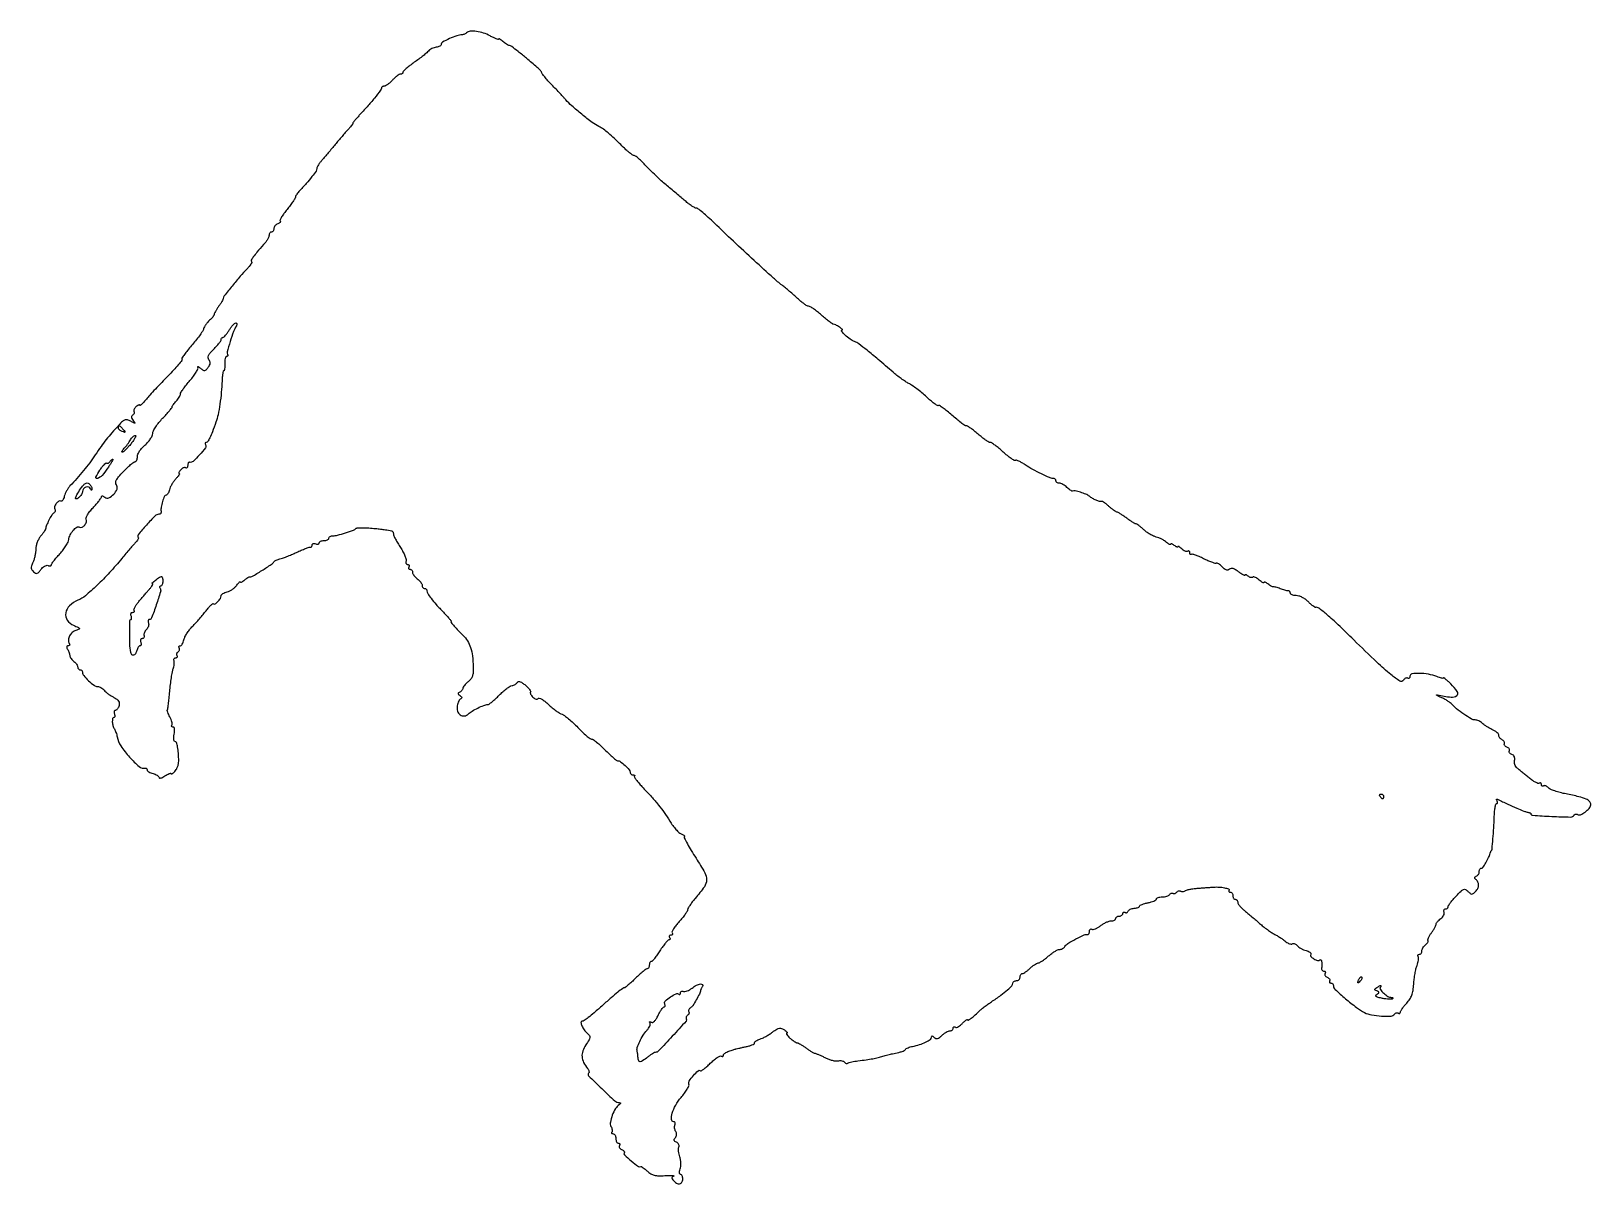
# Model space of a CAD drawing. Extents: x 1 to 653, y 0 to 482.
import ezdxf

# ---------------------------------------------------------------- set-up
doc = ezdxf.new("R2010")
doc.units = 0

msp = doc.modelspace()

# ---------------------------------------------------------------- linework, layer by layer
for points in [[(182.596087, 481.262754, -0.06372), (182.22804, 480.978211, -0.037741), (181.728953, 480.733781, -0.037181), (181.185035, 480.562157, -0.051893), (180.679421, 480.497276, 0.077206), (178.502371, 480.105529, 0.024583), (175.436164, 478.876223, 0.017355), (172.540461, 477.422885, 0.274318), (172, 476.511916, -0.178489), (171.842542, 476.084883, -0.082505), (171.383181, 475.698248, -0.065907), (170.703637, 475.408227, -0.049183), (169.900189, 475.267435, 0.053569), (169.011862, 475.103747, 0.039648), (168.07933, 474.743647, 0.040434), (167.243352, 474.255413, 0.068761), (166.650189, 473.706444, -0.044246), (165.925819, 472.967146, -0.008002), (164.442556, 471.740063, -0.008569), (162.65287, 470.356758, -0.007668), (160.75, 468.982294, 0.010953), (158.930029, 467.649428, 0.016072), (157.395312, 466.392649, 0.011401), (156.199853, 465.298671, 0.204505), (156, 464.83048, -0.125351), (155.919329, 464.513756, -0.10078), (155.692224, 464.243954, -0.090206), (155.35251, 464.06262, -0.077752), (154.952251, 464, 0.1354), (154.405915, 463.84929, 0.025178), (153.531683, 463.265625, 0.025344), (152.551461, 462.457119, 0.020757), (151.58758, 461.5, -0.022444), (150.61726, 460.54296, -0.026723), (149.617751, 459.734375, -0.027066), (148.71863, 459.154709, -0.130362), (148.135329, 459, 0.066694), (147.701336, 458.941852, 0.083698), (147.333503, 458.771645, 0.099419), (147.087501, 458.519069, 0.1445), (147, 458.22262, -0.166688), (146.673865, 457.27152, -0.005261), (144.090925, 454.019294, -0.010349), (141.051248, 450.428123, -0.009233), (137.75, 446.824123, 0.008156), (136.696357, 445.678817, 0.011848), (135.807813, 444.631856, 0.00752), (135.105133, 443.735746, 0.163935), (135, 443.423708, -0.153789), (134.905495, 443.123719, -0.011213), (134.386995, 442.416748, -0.014828), (133.712557, 441.591003, -0.010655), (132.913173, 440.708187, 0.008336), (131.894595, 439.59373, 0.00317), (130.510169, 438.007175, 0.003138), (129.02713, 436.263686, 0.003837), (127.663173, 434.61411, -0.002704), (126.287442, 432.942597, -0.00208), (124.768245, 431.132348, -0.002102), (123.333663, 429.451677, -0.005008), (122.25, 428.218087, 0.020493), (121.388676, 427.17411, 0.023843), (120.660938, 426.113041, 0.023798), (120.138259, 425.169569, 0.115084), (120, 424.576839, -0.153688), (119.668065, 423.522448, -0.012763), (117.943393, 421.184165, -0.014924), (115.560379, 418.301984, -0.008225), (112.486294, 414.916112, 0.023367), (111.91738, 414.25005, 0.026288), (111.436599, 413.558637, 0.026886), (111.09449, 412.934313, 0.11235), (111, 412.519104, -0.142856), (110.854371, 412.019799, -0.008619), (109.983115, 410.703864, -0.012336), (108.864406, 409.158937, -0.008769), (107.538266, 407.481393, 0.014632), (106.255009, 405.818382, 0.023446), (105.271094, 404.320097, 0.019824), (104.608206, 403.090791, 0.32041), (104.681394, 402.65194, -0.237077), (104.774617, 402.370476, -0.139187), (104.625909, 402.039538, -0.083347), (104.229498, 401.701852, -0.043241), (103.643128, 401.41655, 0.068054), (103.014932, 401.071482, 0.062725), (102.482669, 400.562043, 0.066683), (102.122236, 399.972642, 0.104296), (102, 399.393011, -0.070083), (101.925009, 398.860624, -0.085896), (101.70625, 398.409197, -0.100138), (101.381338, 398.107379, -0.138107), (101, 398, 0.134357), (100.618657, 397.895644, 0.100442), (100.29375, 397.602269, 0.087177), (100.075108, 397.163428, 0.072203), (100, 396.646023, -0.104795), (99.85469, 395.960329, -0.027234), (99.339062, 394.950526, -0.026467), (98.611197, 393.838314, -0.024285), (97.75, 392.775447, 0.005338), (94.961635, 389.588875, 0.022713), (93.404714, 387.594179, 0.034418), (92.592676, 386.265322, 0.327265), (92.688212, 385.645121, -0.308755), (92.753531, 385.29888, -0.035774), (92.36613, 384.561963, -0.033108), (91.7212, 383.661841, -0.020632), (90.856061, 382.693477, 0.015011), (87.941787, 379.504353, 0.008173), (84.548275, 375.426273, 0.00334), (81.277978, 371.306942, 0.141075), (80.860779, 370.274491, -0.092989), (80.728659, 369.8304, -0.011756), (80.248629, 368.947785, -0.013468), (79.619716, 367.918707, -0.010818), (78.890079, 366.84563, 0.011959), (78.166284, 365.775904, 0.015354), (77.555211, 364.757032, 0.013204), (77.098373, 363.886191, 0.114679), (77, 363.462925, -0.143073), (76.889171, 363.083534, -0.025307), (76.45452, 362.473458, -0.025589), (75.854012, 361.789893, -0.020577), (75.143047, 361.117295, 0.036743), (74.384726, 360.351997, 0.025548), (73.641969, 359.387581, 0.025866), (73.021198, 358.382929, 0.047429), (72.64063, 357.5, -0.066416), (72.130172, 356.429133, -0.01225), (70.88918, 354.622757, -0.012957), (69.3205, 352.569357, -0.01148), (67.584644, 350.513641, 0.011082), (65.925439, 348.551869, 0.017362), (64.59679, 346.786409, 0.011733), (63.609079, 345.301505, 0.286762), (63.606726, 344.827313, -0.315307), (63.579164, 344.346873, -0.007239), (62.059888, 342.47832, -0.013506), (60.119571, 340.284482, -0.008406), (57.733406, 337.813673, 0.00424), (55.120135, 335.152439, 0.00392), (52.482686, 332.377416, 0.003913), (50.173043, 329.869769, 0.013058), (48.713741, 328.173275, -0.009675), (47.67168, 326.945132, -0.019645), (46.797161, 326.029156, -0.02437), (46.159124, 325.468952, -0.627855), (46, 325.545719, 0.361759), (45.870145, 325.701708, 0.13283), (45.562609, 325.676506, 0.06039), (45.083116, 325.435039, 0.0264), (44.51101, 325.009138, 0.046747), (43.978576, 324.475902, 0.061191), (43.607844, 323.89622, 0.075207), (43.443917, 323.359893, 0.176827), (43.527322, 322.955791, -0.129354), (43.637986, 322.593295, -0.1007), (43.571386, 322.185041, -0.088871), (43.336577, 321.793062, -0.0752), (42.967754, 321.480071, 0.122522), (42.584011, 321.087001, 0.159801), (42.47858, 320.598682, 0.107723), (42.678609, 319.992845, 0.039037), (43.201442, 319.247253, -0.00789), (43.950951, 318.308573, -0.517483), (43.899131, 318.139281, -0.201133), (43.605637, 318.162305, -0.003594), (42.17847, 318.909745, 0.050054), (40.797332, 319.476837, 0.153541), (39.797726, 319.461723, 0.107904), (38.77731, 318.85725, 0.018536), (37.17847, 317.25379, 0.007169), (34.283781, 314.035753, 0.011804), (31.941159, 311.223845, 0.011964), (29.755904, 308.331739, 0.00763), (27.347909, 304.870861, -0.011897), (25.01779, 301.582132, -0.010429), (22.432026, 298.257753, -0.010255), (19.661184, 294.984303, -0.010451), (16.775436, 291.848183, 0.041495), (16.068747, 290.977498, 0.024768), (15.371781, 289.839015, 0.024689), (14.786004, 288.627725, 0.038811), (14.418763, 287.532347, -0.032193), (14.120279, 286.601399, -0.057983), (13.743204, 285.895249, -0.089931), (13.352661, 285.504927, -0.298225), (13.006633, 285.4959, 0.289541), (12.096656, 285.486715, 0.086758), (11.032062, 284.5012, 0.080636), (10.312967, 283.152856, 0.224301), (10.430222, 282.112903, -0.109811), (10.577375, 281.689963, -0.099876), (10.539007, 281.228809, -0.095084), (10.320452, 280.800355, -0.089218), (9.954629, 280.471959, 0.119366), (9.13145, 279.639202, 0.018093), (7.988879, 277.576383, 0.020824), (6.990597, 275.38814, 0.065573), (6.583794, 273.830121, -0.10888), (6.44794, 273.447706, -0.01221), (5.937115, 272.672546, -0.014363), (5.272019, 271.771405, -0.011192), (4.5, 270.830121, 0.052932), (3.733959, 269.718869, 0.034716), (3.0875, 268.303223, 0.034806), (2.645523, 266.818801, 0.055006), (2.5, 265.5, -0.032927), (2.411573, 264.158682, -0.020414), (2.140549, 262.602985, -0.020451), (1.745468, 261.082404, -0.034408), (1.276336, 259.850588, 0.024926), (0.691826, 258.399115, 0.10239), (0.570554, 257.463663, 0.139307), (0.845886, 256.713999, 0.062396), (1.570657, 255.94136, 0.060591), (2.427541, 255.390079, 0.191021), (3.096484, 255.341051, 0.137879), (3.759181, 255.773681, 0.026854), (4.648076, 256.907946, -0.050306), (5.348128, 257.719873, -0.059861), (6.159573, 258.322955, -0.070221), (6.954634, 258.639919, -0.152555), (7.603755, 258.598559, 0.047246), (8.138761, 258.449347, 0.086714), (8.589853, 258.447285, 0.136558), (8.885662, 258.586495, 0.218244), (9, 258.835968, -0.155036), (9.148759, 259.304192, -0.009185), (10.04053, 260.518033, -0.013135), (11.18521, 261.938622, -0.009261), (12.542229, 263.476379, 0.021578), (13.913354, 265.109475, 0.023143), (15.104961, 266.81807, 0.023496), (15.985241, 268.370842, 0.092539), (16.292229, 269.421796, -0.093073), (16.860351, 271.359094, -0.061295), (18.162481, 273.290024, -0.068996), (19.667204, 274.602543, -0.291098), (20.810103, 274.617363, 0.262665), (21.828964, 274.576741, 0.103999), (22.956263, 275.490454, 0.096963), (23.671301, 276.833949, 0.215586), (23.525505, 277.958732, -0.246555), (23.481556, 278.58459, -0.032884), (24.112165, 279.798528, -0.031854), (25.117045, 281.24079, -0.021602), (26.430741, 282.752537, 0.010682), (27.791956, 284.251571, 0.014818), (28.941826, 285.655463, 0.011269), (29.826078, 286.857891, 0.151546), (29.991326, 287.372445, -0.244016), (30.113509, 287.602277, -0.197029), (30.390318, 287.662559, -0.092243), (30.822932, 287.500406, -0.037554), (31.337417, 287.134932, 0.285761), (33.009438, 286.906061, 0.098623), (35.08608, 288.380018, 0.09653), (36.466429, 290.560028, 0.272651), (36.189585, 292.271564, -0.181068), (35.885443, 293.146725, -0.113566), (36.15665, 294.209101, -0.056564), (37.116368, 295.645217, -0.013346), (39.040904, 297.800879, -0.01175), (40.628978, 299.409394, -0.016376), (42.128632, 300.766508, -0.012781), (43.419528, 301.804514, -0.164375), (43.998093, 302, 0.204176), (44.381024, 302.163173, 0.083662), (44.70569, 302.639545, 0.06387), (44.926402, 303.343743, 0.044068), (45, 304.177174, -0.104181), (45.216052, 305.202822, -0.040848), (45.908686, 306.480143, -0.037817), (46.917979, 307.796492, -0.036377), (48.126326, 308.96432, 0.035806), (49.33179, 310.126705, 0.034878), (50.370623, 311.45894, 0.036971), (51.112223, 312.758248, 0.097562), (51.376326, 313.791574, -0.104732), (51.679742, 314.912174, -0.025946), (52.638671, 316.567706, -0.025398), (53.95984, 318.388619, -0.023053), (55.5, 320.128607, 0.007881), (57.032628, 321.757728, 0.011532), (58.325, 323.242998, 0.007096), (59.351607, 324.515613, 0.1677), (59.5, 324.945608, -0.134053), (59.60185, 325.318669, -0.02194), (60.014062, 325.952103, -0.022804), (60.579963, 326.671729, -0.018356), (61.25, 327.392857, 0.030388), (61.91983, 328.14946, 0.031238), (62.486344, 328.975, 0.032888), (62.882852, 329.749394, 0.101924), (63.001384, 330.321429, -0.140086), (63.197344, 331.004093, -0.013499), (64.159957, 332.457787, -0.016335), (65.434114, 334.152936, -0.012194), (66.943517, 335.939122, 0.018596), (68.407273, 337.71696, 0.027585), (69.540407, 339.385885, 0.026273), (70.283791, 340.78371, 0.248687), (70.250175, 341.439122, -0.172851), (70.202177, 341.680344, -0.46968), (70.331148, 341.75883, -0.072075), (70.757359, 341.539422, -0.01572), (71.416254, 341.037747, 0.030519), (72.478726, 340.277364, 0.174498), (73.145611, 340.131991, 0.173683), (73.753953, 340.444707, 0.030176), (74.591267, 341.455702, 0.039881), (75.178941, 342.410681, 0.09559), (75.408806, 343.206074, 0.117205), (75.30538, 343.926365, 0.079357), (74.881255, 344.643079, -0.151213), (74.550488, 345.441907, -0.13111), (74.702891, 346.338819, -0.070749), (75.427497, 347.468544, -0.01846), (76.898201, 349.052047, 0.013788), (78.086153, 350.307387, 0.018417), (79.088846, 351.513846, 0.015806), (79.840775, 352.556084, 0.149441), (80, 353.076923, -0.083623), (80.059374, 353.429447, -0.092925), (80.230415, 353.728846, -0.100543), (80.4852, 353.929059, -0.116933), (80.784392, 354, 0.195403), (81.18737, 354.163738, 0.023293), (81.858937, 354.88125, 0.025002), (82.604961, 355.850945, 0.018053), (83.340929, 357, -0.02302), (84.092878, 358.14873, -0.030199), (84.886984, 359.11875, -0.030871), (85.619385, 359.818614, -0.177057), (86.115553, 360, -0.159076), (86.431923, 359.896733, -0.194523), (86.594794, 359.634351, -0.126534), (86.562282, 359.231074, -0.057388), (86.331778, 358.75, 0.052882), (85.165912, 356.371839, 0.01271), (83.762649, 352.203398, 0.006656), (82.484739, 347.857575, 0.209553), (82.637414, 346.77766, -0.092506), (82.752209, 346.480891, -0.170998), (82.71299, 346.228438, -0.174602), (82.525414, 346.059814, -0.096933), (82.219782, 346, 0.282728), (81.886258, 345.795022, 0.05836), (81.637817, 345.11875, 0.045477), (81.496709, 344.149607, 0.028286), (81.5, 343, -0.018438), (81.525937, 341.849918, -0.030445), (81.452957, 340.88119, -0.031662), (81.308907, 340.168264, -0.339114), (81.089235, 339.999796, 0.346117), (80.850312, 339.811761, 0.016652), (80.630586, 338.751275, 0.021243), (80.453245, 337.379038, 0.013003), (80.355311, 335.749796, -0.014894), (80.051368, 330.993732, -0.013238), (79.457555, 326.072415, -0.013575), (78.67903, 321.635651, -0.034916), (77.809004, 318.5, -0.006148), (76.332026, 314.48813, -0.021388), (75.236738, 311.952973, -0.027599), (74.3573, 310.365024, -0.257964), (73.696872, 310, 0.14944), (73.43689, 309.920522, 0.191611), (73.297087, 309.715643, 0.132138), (73.31042, 309.402783, 0.062137), (73.480238, 309.031975, -0.312528), (73.41544, 307.792869, -0.0196), (70.937052, 304.834025, -0.020278), (68.225741, 302.076837, -0.263493), (66.87828, 301.75, 0.186166), (66.544545, 301.719611, 0.130969), (66.257995, 301.468601, 0.09243), (66.064551, 301.019382, 0.055629), (66, 300.440983, -0.057307), (65.935851, 299.88313, -0.123371), (65.739534, 299.500904, -0.190638), (65.449263, 299.351971, -0.164171), (65.113307, 299.429973, 0.165938), (64.682148, 299.528516, 0.078442), (64.124078, 299.379611, 0.064546), (63.529284, 299.018024, 0.050777), (62.990862, 298.48899, 0.024941), (62.562391, 297.916921, 0.056268), (62.312399, 297.437391, 0.121214), (62.272931, 297.128032, 0.381102), (62.41651, 297, -0.526467), (62.524273, 296.843025, -0.049594), (62.273313, 296.344908, -0.031111), (61.751591, 295.626345, -0.014956), (61.000256, 294.769899, 0.031346), (60.162977, 293.749942, 0.023231), (59.36556, 292.528108, 0.023655), (58.718786, 291.299226, 0.047854), (58.352892, 290.269899, -0.030506), (58.077436, 289.400705, -0.042424), (57.720476, 288.666783, -0.04919), (57.339915, 288.151126, -0.212283), (57, 288, 0.301531), (56.298107, 287.53438, 0.023795), (55.487903, 285.32697, 0.030368), (54.896948, 282.947953, 0.086883), (54.88094, 281.25, -0.086341), (54.876954, 280.772758, -0.109279), (54.706292, 280.367188, -0.120007), (54.395961, 280.097233, -0.119833), (53.996088, 280, 0.199973), (52.355861, 279.316672, 0.012978), (48.743958, 275.481005, 0.010641), (45.289569, 271.446792, 0.385633), (45.345061, 270.321606, -0.273587), (45.42244, 270.02019, -0.052825), (45.20032, 269.477297, -0.042974), (44.769825, 268.81995, -0.027432), (44.166667, 268.133021, 0.013087), (43.274553, 267.173928, 0.002971), (41.814583, 265.499613, 0.003074), (40.153646, 263.547671, 0.002983), (38.5, 261.555901, -0.014558), (33.347665, 255.634468, -0.016161), (28.030077, 250.232116, -0.015674), (23.22495, 245.935029, -0.076548), (20.11561, 244.047887, 0.09372), (16.64055, 241.773155, 0.158318), (15.016616, 238.730632, 0.194108), (15.6411, 235.759957, 0.142156), (18.25, 233.572612, -0.005579), (20.305611, 232.638633, -0.171144), (20.701264, 232.249857, -0.43704), (20.571224, 231.913474, -0.020297), (19.283119, 231.461774, 0.109418), (17.755619, 230.597999, 0.091615), (16.618399, 229.118881, 0.099381), (16.145981, 227.442118, 0.158838), (16.494469, 226.008949, -0.087594), (16.647831, 225.623675, -0.166455), (16.606439, 225.296379, -0.178512), (16.377772, 225.078252, -0.102483), (16, 225, 0.126901), (15.622995, 224.90275, 0.203348), (15.421102, 224.645105, 0.145885), (15.431627, 224.244761, 0.060671), (15.662863, 223.75, -0.032095), (15.978254, 223.164676, -0.019259), (16.279674, 222.43461, -0.019246), (16.524509, 221.682079, -0.031568), (16.666067, 221.027395, 0.073252), (16.863269, 220.380916, 0.038942), (17.280092, 219.653187, 0.037735), (17.83236, 218.961005, 0.047674), (18.444188, 218.417153, -0.043145), (19.03944, 217.89759, -0.04193), (19.54298, 217.278892, -0.045053), (19.889776, 216.657862, -0.105195), (20, 216.139757, 0.086463), (20.075826, 215.704545, 0.094072), (20.29375, 215.334804, 0.100251), (20.618535, 215.087499, 0.113217), (21, 215, -0.103674), (21.381574, 214.920022, -0.09892), (21.70625, 214.692898, -0.096788), (21.923826, 214.353602, -0.094588), (22, 213.954545, 0.176923), (22.515277, 212.543908, 0.028927), (24.548883, 210.396905, 0.029547), (26.82555, 208.49635, 0.160488), (28.332101, 208, -0.087289), (28.97109, 207.88759, -0.043447), (29.718862, 207.540006, -0.041363), (30.4523, 207.033233, -0.047727), (31.054723, 206.434063, 0.04248), (31.744061, 205.733935, 0.018008), (32.775818, 204.912747, 0.017664), (33.946599, 204.11021, 0.022087), (35.088784, 203.454088, -0.036469), (36.355179, 202.677384, -0.094452), (37.089555, 201.903782, -0.122001), (37.382399, 201.043904, -0.085512), (37.294986, 200.020025, -0.043184), (37.019736, 199.24705, -0.054111), (36.630993, 198.593382, -0.064182), (36.194106, 198.145369, -0.169029), (35.77638, 198, 0.179936), (35.447452, 197.877667, 0.148301), (35.246024, 197.559375, 0.102119), (35.213849, 197.074297, 0.057339), (35.361626, 196.5, -0.045452), (35.524166, 195.925165, -0.083744), (35.532707, 195.440625, -0.133394), (35.392755, 195.122713, -0.226477), (35.135734, 195, 0.350321), (34.603569, 194.574983, 0.067288), (34.48637, 193.255366, 0.056143), (34.745329, 191.629626, 0.070981), (35.354034, 190.236178, -0.037413), (35.673452, 189.620807, -0.016436), (36.006581, 188.764778, -0.016159), (36.302056, 187.829305, -0.020846), (36.509146, 186.952509, 0.099812), (38.072787, 183.140072, 0.035547), (41.695594, 178.46488, 0.031388), (45.728082, 174.493765, 0.235086), (48.25, 173.841241, -0.120803), (48.535714, 173.83214, -0.126046), (48.779688, 173.69146, -0.113845), (48.943037, 173.436757, -0.086098), (49, 173.108408, 0.208396), (49.168069, 172.722675, 0.050787), (49.734375, 172.294405, 0.043524), (50.542749, 171.894893, 0.031538), (51.5, 171.589356, -0.03554), (52.457042, 171.275433, -0.047582), (53.265625, 170.851287, -0.056411), (53.82665, 170.38741, -0.194187), (54, 169.957895, 0.362582), (54.205505, 169.71176, 0.107366), (54.734375, 169.73, 0.056237), (55.540158, 170.033983, 0.026741), (56.5, 170.591957, -0.018148), (57.459633, 171.17209, -0.035951), (58.265625, 171.547198, -0.054217), (58.826179, 171.693551, -0.457972), (59, 171.543581, 0.45011), (59.137641, 171.421662, 0.100727), (59.475503, 171.534288, 0.045759), (59.996622, 171.901615, 0.01999), (60.618735, 172.475878, 0.067806), (61.239127, 173.291977, 0.03902), (61.762227, 174.413026, 0.038217), (62.119052, 175.643777, 0.051411), (62.238357, 176.797307, 0.016309), (62.132097, 180.087179, 0.0314), (61.796438, 182.701736, 0.035943), (61.302696, 184.540599, 0.319397), (60.656892, 185, -0.311754), (60.350892, 185.211333, -0.0651), (60.19265, 185.88125, -0.047257), (60.185386, 186.849952, -0.027619), (60.35, 188, 0.027478), (60.524543, 189.216964, 0.057861), (60.49778, 190.169739, 0.093035), (60.288321, 190.782828, 0.270322), (59.915983, 191, -0.086573), (59.559519, 191.062186, -0.165435), (59.334886, 191.241374, -0.179306), (59.276617, 191.508559, -0.103734), (59.389805, 191.8217, 0.16531), (59.500775, 192.304515, 0.034978), (59.351068, 193.168012, 0.033085), (59.025471, 194.192424, 0.026179), (58.544799, 195.251011, -0.014105), (58.050136, 196.274071, -0.021597), (57.685768, 197.189052, -0.017405), (57.453716, 197.936615, -0.269122), (57.520179, 198.186845, 0.164331), (57.666881, 198.483207, 0.002113), (57.939805, 200.57613, 0.005869), (58.218998, 203.020895, 0.003783), (58.487784, 205.859669, -0.007419), (58.790738, 208.829056, -0.008309), (59.172242, 211.677727, -0.007741), (59.574412, 214.089506, -0.043252), (59.920001, 215.352134, 0.032698), (60.191035, 216.266251, 0.029841), (60.350765, 217.236252, 0.031123), (60.387329, 218.120731, 0.07951), (60.273086, 218.75, -0.084964), (60.191761, 219.227319, -0.128527), (60.298076, 219.632813, -0.145328), (60.575346, 219.901722, -0.120948), (60.975684, 220, 0.089467), (61.368052, 220.070775, 0.168258), (61.613466, 220.273452, 0.177037), (61.673739, 220.575996, 0.100279), (61.542705, 220.930902, -0.110145), (61.402413, 221.334982, -0.099917), (61.439712, 221.775821, -0.094986), (61.649431, 222.185645, -0.088941), (62, 222.5, 0.088941), (62.350569, 222.814355, 0.094986), (62.560288, 223.224179, 0.099917), (62.597587, 223.665018, 0.110145), (62.457295, 224.069098, -0.078831), (62.308412, 224.424966, -0.156793), (62.33021, 224.726548, -0.184939), (62.516152, 224.926562, -0.114522), (62.832575, 225, 0.204038), (63.242399, 225.174504, 0.052549), (63.693371, 225.754744, 0.044763), (64.111483, 226.585602, 0.032726), (64.428047, 227.56934, -0.054984), (64.866046, 228.748114, -0.024716), (65.680586, 230.18724, -0.02411), (66.700278, 231.63792, -0.030169), (67.786455, 232.873333, 0.011254), (69.032062, 234.186462, 0.00563), (70.550521, 235.89953, 0.005586), (72.083008, 237.708595, 0.00821), (73.38553, 239.33513, -0.013532), (74.526722, 240.729525, -0.022862), (75.565469, 241.825391, -0.019445), (76.42915, 242.594508, -0.386156), (76.754578, 242.578755, 0.360336), (77.441655, 242.514193, 0.050132), (78.621696, 243.50449, 0.048438), (79.675317, 244.819142, 0.145724), (80, 245.909519, -0.189609), (80.176479, 246.358164, -0.058141), (80.741228, 246.838797, -0.048901), (81.557428, 247.275439, -0.036917), (82.523329, 247.595211, 0.053807), (83.597486, 247.991471, 0.034996), (84.739202, 248.661787, 0.035038), (85.773921, 249.483064, 0.054764), (86.523329, 250.33677, -0.014874), (87.091208, 251.098283, -0.0358), (87.566228, 251.616355, -0.087665), (87.871078, 251.817074, -0.539242), (88, 251.732294, 0.418115), (88.146438, 251.587791, 0.102529), (88.514062, 251.66909, 0.049343), (89.077682, 251.992241, 0.022229), (89.75, 252.517972, -0.018634), (90.456743, 253.078853, -0.025772), (91.132812, 253.523766, -0.024342), (91.708188, 253.824655, -0.196507), (92, 253.837822, 0.225732), (92.831264, 253.9221, 0.00355), (96.997169, 256.488652, 0.006041), (100.950544, 259.03015, 0.101613), (102.04341, 260.124237, -0.101065), (102.385724, 260.467678, -0.034263), (103.001941, 260.818128, -0.032435), (103.754571, 261.122014, -0.032019), (104.54341, 261.327548, 0.037673), (105.606947, 261.617519, 0.00814), (107.394002, 262.285621, 0.008449), (109.44225, 263.129826, 0.007986), (111.5, 264.058189, -0.008502), (113.470062, 264.944544, -0.012097), (115.251563, 265.659371, -0.008173), (116.749542, 266.191021, -0.149089), (117.25, 266.205388, 0.152558), (117.53521, 266.215513, 0.135486), (117.779687, 266.385511, 0.105795), (117.944117, 266.699004, 0.068169), (118, 267.106989, -0.158089), (118.121257, 267.480915, -0.151946), (118.440625, 267.719716, -0.112257), (118.926101, 267.77672, -0.06502), (119.5, 267.638374, 0.055937), (120.074366, 267.488865, 0.100118), (120.559375, 267.516384, 0.147206), (120.877514, 267.710807, 0.184534), (121, 268.031385, -0.196096), (121.150917, 268.401391, -0.086521), (121.5875, 268.715469, -0.06642), (122.234506, 268.92871, -0.046464), (123, 269, 0.048028), (123.765418, 269.073693, 0.068025), (124.4125, 269.29375, 0.088204), (124.848523, 269.618118, 0.191087), (125, 270, -0.169836), (125.133864, 270.382729, -0.093336), (125.514062, 270.710673, -0.074297), (126.080571, 270.935163, -0.055146), (126.75, 271.015056, 0.063686), (128.631331, 271.272132, 0.011857), (131.98261, 272.260233, 0.009419), (135.312033, 273.397925, 0.109761), (136.465003, 274.13167, -0.180663), (136.866802, 274.314937, -0.010796), (138.219893, 274.38111, -0.0151), (139.871098, 274.376285, -0.010495), (141.733675, 274.275406, -0.003392), (144.528236, 274.046072, -0.007842), (146.622845, 273.826705, -0.008157), (148.65946, 273.547288, -0.003973), (151.25, 273.127623, -0.147209), (151.536966, 272.985136, -0.079334), (151.780945, 272.670302, -0.067551), (151.946838, 272.237521, -0.056992), (152.004281, 271.75, 0.105579), (152.161187, 271.027335, 0.013265), (152.862496, 269.578144, 0.015116), (153.804745, 267.883573, 0.012016), (154.919851, 266.111765, -0.020916), (155.996361, 264.331791, -0.027099), (156.822447, 262.612556, -0.026822), (157.340089, 261.149696, -0.164685), (157.308581, 260.361765, 0.077213), (157.196416, 259.841363, 0.125549), (157.282038, 259.400019, 0.151959), (157.550065, 259.108257, 0.132304), (157.952028, 259, -0.095723), (158.34937, 258.923227, -0.173661), (158.593972, 258.70625, -0.171987), (158.646585, 258.381563, -0.093667), (158.5, 258, 0.082592), (158.343488, 257.6179, 0.161196), (158.3746, 257.29375, 0.182303), (158.586039, 257.078288, 0.108972), (158.940983, 257, -0.120039), (159.3449, 256.90161, -0.100697), (159.688914, 256.624223, -0.091939), (159.919955, 256.209358, -0.081371), (160, 255.720759, 0.115942), (160.139145, 255.128761, 0.043072), (160.5875, 254.393849, 0.039803), (161.234732, 253.646083, 0.038332), (162, 253, -0.038332), (162.765268, 252.353917, -0.039803), (163.4125, 251.606151, -0.043072), (163.860855, 250.871239, -0.115942), (164, 250.279241, 0.07663), (164.075344, 249.790518, 0.089631), (164.29375, 249.375777, 0.10076), (164.618634, 249.098521, 0.127083), (165, 249, -0.09787), (165.381655, 248.924573, -0.097662), (165.70625, 248.709608, -0.098215), (165.923616, 248.38869, -0.100219), (166, 248.011431, 0.142994), (166.33601, 246.860541, 0.021952), (167.720344, 244.888361, 0.019124), (169.849429, 242.33046, 0.00801), (172.9, 239.045544, -0.005913), (174.191174, 237.666826, -0.009608), (175.251003, 236.462289, -0.003755), (176.117163, 235.423139, -0.323808), (176.128946, 235.230332, 0.317601), (176.152317, 234.761228, 0.010642), (177.395494, 233.242982, 0.016374), (179.05197, 231.42936, 0.009698), (181.138123, 229.371743, -0.066513), (182.982323, 227.085814, -0.059095), (184.250978, 224.304671, -0.047174), (185.026768, 220.762923, -0.022791), (185.378534, 216.130095, -0.024081), (185.337733, 213.856362, -0.066759), (185.021561, 212.291937, -0.084693), (184.360456, 211.08672, -0.058461), (183.255295, 209.986175, 0.025783), (182.391987, 209.231936, 0.030645), (181.662493, 208.432845, 0.031967), (181.143718, 207.697997, 0.138578), (181, 207.189413, -0.106803), (180.907342, 206.760581, -0.06495), (180.632812, 206.318108, -0.060608), (180.227942, 205.929664, -0.06463), (179.75, 205.659464, 0.052352), (179.192178, 205.361877, 0.269597), (179.045931, 205.058693, 0.194236), (179.22232, 204.703497, 0.028764), (179.863153, 204.197182, -0.04365), (180.363733, 203.776916, -0.139994), (180.573124, 203.399901, -0.239082), (180.498078, 203.093981, -0.131371), (180.171968, 202.871051, 0.145968), (179.734748, 202.553417, 0.044339), (179.292174, 201.853744, 0.040198), (178.911289, 200.940241, 0.03441), (178.657483, 199.928928, 0.12063), (178.796254, 197.729229, 0.161835), (179.955584, 196.118938, 0.191786), (181.68426, 195.683151, 0.164812), (183.375504, 196.518361, -0.062003), (184.877606, 197.687886, -0.021433), (187.301744, 198.996018, -0.020754), (189.793954, 200.080647, -0.077529), (191.458871, 200.442891, 0.145864), (192.014187, 200.645077, 0.011782), (193.252875, 201.611242, 0.015094), (194.693474, 202.865013, 0.011011), (196.219617, 204.340061, -0.016162), (197.790259, 205.827133, -0.019317), (199.36565, 207.119759, -0.018392), (200.758722, 208.096958, -0.107714), (201.590714, 208.410435, 0.054015), (202.240915, 208.578991, 0.04264), (202.896855, 208.893266, 0.043983), (203.461549, 209.29636, 0.077497), (203.833562, 209.730698, -0.227509), (204.306905, 210.033976, -0.11815), (205.020138, 209.953186, -0.066078), (205.983156, 209.45187, -0.024613), (207.189782, 208.513179, -0.020879), (208.178059, 207.588587, -0.034473), (208.921264, 206.720428, -0.038934), (209.371074, 206.004975, -0.328293), (209.31714, 205.650474, 0.244384), (209.214836, 205.326675, 0.067391), (209.381872, 204.801472, 0.051856), (209.761933, 204.176148, 0.033927), (210.317195, 203.539948, 0.041311), (211.007055, 202.955549, 0.094335), (211.623965, 202.671026, 0.147974), (212.12636, 202.696064, 0.170013), (212.498109, 202.99694, -0.347756), (212.981422, 203.172199, -0.050578), (214.003005, 202.712863, -0.038509), (215.322085, 201.809272, -0.020521), (216.811867, 200.506279, 0.016116), (218.370643, 199.118522, 0.016485), (220.004111, 197.844944, 0.016469), (221.491461, 196.835404, 0.063745), (222.5, 196.365439, -0.08154), (223.549321, 195.83048, -0.015), (225.266526, 194.486192, -0.015754), (227.198026, 192.772593, -0.013761), (229.109449, 190.863771, 0.011541), (230.958631, 189.000634, 0.01612), (232.701591, 187.428733, 0.012466), (234.201024, 186.224428, 0.164393), (234.865174, 186, -0.15773), (235.527056, 185.785875, -0.013169), (236.977891, 184.678125, -0.016529), (238.664927, 183.223685, -0.011996), (240.447741, 181.5, 0.008135), (242.206143, 179.773456, 0.011795), (243.818218, 178.312102, 0.007515), (245.200996, 177.152646, 0.161789), (245.692017, 176.966731, -0.150114), (246.927632, 176.530823, -0.026495), (248.846393, 174.946769, -0.025144), (250.585172, 173.179983, -0.183812), (251, 172.089707, 0.106232), (251.089344, 171.673938, 0.099363), (251.342708, 171.320102, 0.096098), (251.721299, 171.082905, 0.092282), (252.166667, 171, -0.043712), (252.579278, 170.963859, -0.128236), (252.83655, 170.845925, -0.258003), (252.905615, 170.673462, -0.16685), (252.808824, 170.47549, 0.347196), (252.764467, 170.098266, 0.017449), (253.498192, 168.993349, 0.021789), (254.546826, 167.655113, 0.013319), (255.892157, 166.166447, -0.006261), (259.920818, 161.83312, -0.014262), (262.825678, 158.439385, -0.016983), (265.205089, 155.279705, -0.013802), (267.542047, 151.742828, 0.019594), (268.803966, 149.880234, 0.022786), (270.149429, 148.217158, 0.022576), (271.399682, 146.930185, 0.111694), (272.264521, 146.420832, -0.039869), (272.911722, 146.155182, -0.067246), (273.394013, 145.822761, -0.099655), (273.646026, 145.480275, -0.24624), (273.631761, 145.178004, 0.258012), (273.619189, 144.67559, 0.00479), (274.90655, 142.259539, 0.010461), (276.528472, 139.427269, 0.006644), (278.529349, 136.194895, -0.014787), (282.185653, 130.067467, -0.133245), (282.931957, 127.063344, -0.151643), (281.998772, 124.270063, -0.020877), (278.169095, 119.387859, 0.013324), (276.955126, 117.887475, 0.017327), (275.929518, 116.447738, 0.015069), (275.163074, 115.2093, 0.130651), (274.995222, 114.588875, -0.140364), (274.81422, 113.967138, -0.014755), (273.960808, 112.697233, -0.017346), (272.825105, 111.221449, -0.013078), (271.480519, 109.678299, 0.018975), (270.177388, 108.146631, 0.028345), (269.170164, 106.706535, 0.027397), (268.512969, 105.500329, 0.254721), (268.544313, 104.928299, -0.097795), (268.677004, 104.574278, -0.175252), (268.621081, 104.272688, -0.170292), (268.382934, 104.070825, -0.091699), (268, 104, 0.101261), (267.621649, 103.922582, 0.177706), (267.391936, 103.70625, 0.167455), (267.348919, 103.381806, 0.088621), (267.5, 103, -0.068635), (267.669338, 102.617233, -0.142764), (267.667997, 102.29375, -0.19039), (267.501308, 102.080754, -0.133404), (267.204027, 102, 0.205921), (266.710188, 101.78761, 0.015657), (265.72296, 100.678125, 0.01951), (264.601773, 99.22399, 0.013533), (263.445597, 97.5, -0.011862), (262.297632, 95.775826, -0.017422), (261.201551, 94.321875, -0.012867), (260.240711, 93.196157, -0.212756), (259.800587, 93, 0.18095), (259.495013, 92.885669, 0.091374), (259.235172, 92.559375, 0.071329), (259.05916, 92.073941, 0.051402), (259, 91.5, -0.0541), (258.937727, 90.926157, -0.073817), (258.752996, 90.440625, -0.093492), (258.479987, 90.114759, -0.173456), (258.159137, 90, 0.162446), (257.654938, 89.83175, 0.00958), (256.366598, 88.825, 0.013654), (254.862107, 87.532417, 0.009584), (253.237665, 86, -0.006525), (251.632583, 84.467181, -0.009773), (250.188027, 83.175, -0.0052), (248.945998, 82.12921, -0.174085), (248.586134, 82, 0.16409), (247.905997, 81.770616, 0.006333), (245.783945, 80.112677, 0.009397), (243.071784, 77.85277, 0.004119), (239.559884, 74.761898, -0.003782), (235.884365, 71.522631, -0.013275), (233.447911, 69.518771, -0.015472), (231.728177, 68.262804, -0.151096), (230.878375, 68, 0.442556), (230.43146, 67.508087, 0.078687), (230.782413, 66.149739, 0.053149), (231.754276, 64.436838, 0.055295), (233.054219, 62.992305, -0.053543), (233.942377, 62.012266, -0.190761), (234.149834, 61.20746, -0.10757), (233.79303, 60.195665, -0.011847), (232.443778, 58.1229, 0.066151), (231.168815, 55.60437, 0.103633), (230.85525, 53.205615, 0.098738), (231.529689, 50.800386, 0.055683), (233.20034, 48.258605, -0.053485), (233.565254, 47.708679, -0.068776), (233.768347, 47.137545, -0.084227), (233.786628, 46.633568, -0.16487), (233.610838, 46.277505, 0.414554), (233.611449, 45.226613, 0.00476), (239.108392, 39.845874, 0.006553), (244.614505, 34.694855, 0.183243), (246.410653, 33.984687, -0.051893), (246.825957, 33.935558, -0.317821), (246.962541, 33.78413, -0.233602), (246.882323, 33.557733, -0.034309), (246.5, 33.233931, 0.097362), (244.885073, 31.474375, 0.045311), (243.509822, 28.683839, 0.044463), (242.69762, 25.842914, 0.171913), (242.969053, 24.057825, -0.039393), (243.290146, 23.32438, -0.049814), (243.461964, 22.604708, -0.058459), (243.472856, 22.000589, -0.173366), (243.29815, 21.631483, 0.121201), (243.153061, 21.391713, 0.256938), (243.194873, 21.185498, 0.163966), (243.42922, 21.044157, 0.054473), (243.833333, 21, -0.167478), (244.278413, 20.846616, -0.095027), (244.657292, 20.4125, -0.075828), (244.913439, 19.765012, -0.056395), (245, 19, 0.050979), (245.07823, 18.234725, 0.070927), (245.311086, 17.5875, 0.09101), (245.654781, 17.152336, 0.182172), (246.059017, 17, -0.110022), (246.413498, 16.921043, -0.182842), (246.624118, 16.704175, -0.160356), (246.653933, 16.377772, -0.081847), (246.495635, 15.992937, 0.148363), (246.381589, 15.56249, 0.123645), (246.513622, 15.106118, 0.099962), (246.88198, 14.691952, 0.069662), (247.430874, 14.388152, -0.053072), (247.991414, 14.101686, -0.083176), (248.388631, 13.735724, -0.114946), (248.565277, 13.352048, -0.191324), (248.504, 13.006472, 0.358564), (248.624397, 12.120021, 0.012138), (251.458634, 9.61932, 0.012398), (254.414819, 7.258493, 0.313519), (255.394896, 7.217826, -0.278408), (255.681388, 7.224444, -0.019423), (256.393057, 6.779439, -0.023093), (257.24415, 6.14068, -0.014979), (258.169436, 5.329199, 0.051289), (259.58537, 4.258523, 0.073619), (261.032965, 3.649945, 0.057453), (262.849855, 3.400907, 0.019905), (265.5, 3.449585, -0.007239), (267.337328, 3.529916, -0.019193), (268.651802, 3.517869, -0.064347), (269.205134, 3.419428, -0.717566), (269.208262, 3.27314, 0.069633), (268.639886, 2.972611, 0.222906), (268.437105, 2.607291, 0.158612), (268.558973, 2.122976, 0.032914), (269.080707, 1.402754, 0.088417), (270.368693, 0.314159, 0.170767), (271.678513, 0.066261, 0.220166), (272.630176, 0.696091, 0.139071), (273, 2, 0.046422), (272.928774, 2.765496, 0.066377), (272.715716, 3.4125, 0.086474), (272.401913, 3.849099, 0.196233), (272.032224, 4, -0.249591), (271.707333, 4.172955, -0.133613), (271.557388, 4.615375, -0.073163), (271.617863, 5.325531, -0.030834), (271.894861, 6.244818, 0.060265), (272.150408, 7.317236, 0.035102), (272.207824, 8.640347, 0.034179), (272.076464, 10.016875, 0.043016), (271.760449, 11.257331, -0.029639), (271.430918, 12.420069, -0.028811), (271.237387, 13.624654, -0.030073), (271.192625, 14.700931, -0.087181), (271.334671, 15.429754, 0.109516), (271.421512, 16.011253, 0.099838), (271.260211, 16.596505, 0.095169), (270.874868, 17.09536, 0.089464), (270.324234, 17.429074, -0.055802), (269.652281, 17.777104, -0.182647), (269.366402, 18.177459, -0.183538), (269.417457, 18.665436, -0.05642), (269.830173, 19.295372, 0.079129), (270.188108, 19.899606, 0.075024), (270.349122, 20.596374, 0.075604), (270.296899, 21.304752, 0.082452), (270.035318, 21.942855, -0.061482), (269.747914, 22.568261, -0.046273), (269.585934, 23.308324, -0.047178), (269.564771, 24.045237, -0.07535), (269.699509, 24.659316, 0.063135), (269.825222, 25.17235, 0.109898), (269.779626, 25.606174, 0.151378), (269.574253, 25.891362, 0.162973), (269.249804, 26, -0.397659), (268.246489, 26.947839, -0.086939), (268.55018, 29.540763, -0.057265), (270.014582, 32.961976, -0.049482), (272.278676, 36.148671, 0.019404), (273.682733, 37.892753, 0.026929), (274.790752, 39.565064, 0.025887), (275.531031, 40.988558, 0.201201), (275.553522, 41.72112, -0.242898), (275.695792, 43.007389, -0.030295), (277.44503, 45.321354, -0.030416), (279.398908, 47.341672, -0.401356), (280.345878, 47.320789, 0.356421), (280.685521, 47.286495, 0.014728), (281.757675, 48.04159, 0.019853), (283.050391, 49.092843, 0.012078), (284.496083, 50.430491, -0.018959), (285.973377, 51.760126, -0.028565), (287.364713, 52.79132, -0.027714), (288.532148, 53.467968, -0.261595), (289.089599, 53.444625, 0.080209), (289.437569, 53.300165, 0.158452), (289.73257, 53.324073, 0.184), (289.928385, 53.509846, 0.112415), (290, 53.824352, -0.181525), (290.155021, 54.237279, -0.053232), (290.660937, 54.704969, -0.045863), (291.38875, 55.149324, -0.035488), (292.25, 55.498847, 0.000624), (293.148153, 55.792329, 0.000766), (293.985938, 56.068666, 0.000634), (294.689487, 56.302914, 0.005557), (295, 56.410589, -0.030719), (295.345873, 56.511353, -0.001669), (296.454687, 56.757826, -0.002595), (297.777117, 57.03997, -0.001891), (299.25, 57.340424, 0.021368), (300.686777, 57.692298, 0.032212), (301.898438, 58.130898, 0.03353), (302.781209, 58.589072, 0.262015), (303, 58.977925, -0.190565), (303.153518, 59.366095, -0.052074), (303.660937, 59.805345, -0.044815), (304.388651, 60.221897, -0.033867), (305.25, 60.548679, 0.038523), (306.324296, 60.967717, 0.015237), (307.731949, 61.69946, 0.014974), (309.210927, 62.585611, 0.018157), (310.539614, 63.506488, -0.017909), (312.310031, 64.734816, -0.09875), (313.385408, 65.156725, -0.146662), (314.326774, 65.048726, -0.056535), (315.480744, 64.390422, -0.020575), (316.152917, 63.855133, -0.0559), (316.56528, 63.408436, -0.175018), (316.646004, 63.135175, -0.396955), (316.502568, 63, 0.460861), (316.355313, 62.82767, 0.102383), (316.511894, 62.4125, 0.044808), (317.005594, 61.768786, 0.01924), (317.769625, 61, 0.019344), (318.658029, 60.234319, 0.023208), (319.552184, 59.5875, 0.022787), (320.342502, 59.119888, 0.122789), (320.823328, 59, -0.115706), (321.326907, 58.881884, -0.017431), (322.245156, 58.385436, -0.018776), (323.30519, 57.708916, -0.015234), (324.389997, 56.907868, 0.015765), (325.498147, 56.091401, 0.017013), (326.628307, 55.367897, 0.016759), (327.635363, 54.81525, 0.074311), (328.274856, 54.603301, -0.048444), (328.939988, 54.420295, -0.01015), (330.060407, 53.965479, -0.010556), (331.343622, 53.381589, -0.009815), (332.632912, 52.730302, 0.033271), (333.986332, 52.124485, 0.029623), (335.461248, 51.676104, 0.030826), (336.838389, 51.433659, 0.075866), (337.861884, 51.473401, -0.045806), (338.707465, 51.557137, -0.052433), (339.515576, 51.478004, -0.059912), (340.171028, 51.259292, -0.14487), (340.54807, 50.922221, 0.093129), (340.841823, 50.600053, 0.096359), (341.229144, 50.411206, 0.099206), (341.649459, 50.384368, 0.10528), (342.037931, 50.523443, -0.069785), (342.581778, 50.762556, -0.013131), (343.637212, 51.030507, -0.013811), (344.896671, 51.278929, -0.012262), (346.218833, 51.46876, 0.005414), (349.687284, 51.918363, 0.010419), (352.453489, 52.366398, 0.012825), (354.729248, 52.844465, 0.019651), (356.670115, 53.385805, -0.00773), (357.634393, 53.679704, -0.005253), (358.740287, 53.985623, -0.005294), (359.8143, 54.258474, -0.010574), (360.670115, 54.447202, 0.005163), (363.264332, 54.989916, 0.02735), (364.662228, 55.37866, 0.05225), (365.515596, 55.770374, 0.099835), (366.073495, 56.273426, -0.108569), (366.450959, 56.602136, -0.027297), (367.191312, 56.955756, -0.026569), (368.102534, 57.27593, -0.024029), (369.073495, 57.510165, 0.02995), (371.928975, 58.234876, 0.034952), (374.52871, 59.268136, 0.034677), (376.501489, 60.391152, 0.251076), (377, 61.32132, -0.084533), (377.070049, 61.73269, -0.329591), (377.270871, 61.869112, -0.161316), (377.604146, 61.743695, -0.026406), (378.123706, 61.276294, 0.11002), (378.770152, 60.865365, 0.149321), (379.456797, 60.830571, 0.096886), (380.265109, 61.210113, 0.029475), (381.312267, 62.076294, -0.028595), (382.199144, 62.812524, -0.029454), (383.155807, 63.434911, -0.030816), (384.044931, 63.871315, -0.098988), (384.688561, 64, 0.079282), (385.189513, 64.079935, 0.090961), (385.614765, 64.311086, 0.100771), (385.899069, 64.655121, 0.123055), (386, 65.059017, -0.100281), (386.072697, 65.417837, -0.177038), (386.276239, 65.636223, -0.168257), (386.58138, 65.678207, -0.089466), (386.940387, 65.536843, 0.209475), (387.443983, 65.465569, 0.056363), (388.209546, 65.77578, 0.047015), (389.082901, 66.362507, 0.033827), (389.940387, 67.166388, -0.015454), (390.731695, 67.964799, -0.033761), (391.394989, 68.513873, -0.062853), (391.841856, 68.757085, -0.528159), (392, 68.649135, 0.543805), (392.30172, 68.453758, 0.051734), (393.222943, 68.9872, 0.02621), (394.698039, 70.181673, 0.008036), (396.798007, 72.134632, -0.02076), (397.691716, 72.924342, -0.007221), (399.04143, 73.988704, -0.007158), (400.563069, 75.119228, -0.008279), (402.045161, 76.150926, 0.008606), (406.012283, 78.916326, 0.021747), (408.770249, 81.098923, 0.02509), (410.574361, 82.824389, 0.191674), (411, 83.89392, -0.134566), (411.115612, 84.315715, -0.100427), (411.440625, 84.675089, -0.087106), (411.92679, 84.916932, -0.072082), (412.5, 85, 0.099038), (413.072457, 85.114514, 0.097945), (413.559375, 85.440625, 0.097945), (413.885486, 85.927543, 0.099038), (414, 86.5, -0.064853), (414.074694, 87.073457, -0.082425), (414.29375, 87.559375, -0.098894), (414.618646, 87.884432, -0.148195), (415, 88, 0.123703), (415.517546, 88.130034, 0.025846), (416.324213, 88.617963, 0.025646), (417.224942, 89.298383, 0.021794), (418.103704, 90.103704, -0.024766), (419.00909, 90.923583, -0.024918), (419.98932, 91.648135, -0.025687), (420.904279, 92.190813, -0.084765), (421.568682, 92.407201, 0.09095), (422.280987, 92.648902, 0.018731), (423.419076, 93.340403, 0.019125), (424.69782, 94.256577, 0.016973), (425.95632, 95.303497, -0.02185), (427.222007, 96.335684, -0.024792), (428.522261, 97.207902, -0.025082), (429.686985, 97.830852, -0.110695), (430.441652, 98, 0.074362), (431.058978, 98.092321, 0.05219), (431.706957, 98.367187, 0.052021), (432.286485, 98.771729, 0.072198), (432.70031, 99.25, -0.113968), (434.01589, 100.537737, -0.015771), (437.364136, 102.437995, -0.01277), (440.849152, 104.160874, -0.185852), (442.195887, 104.25, 0.204061), (442.501319, 104.281005, 0.129765), (442.763792, 104.531399, 0.087372), (442.941266, 104.980217, 0.050607), (443, 105.559017, -0.066895), (443.074062, 106.110109, -0.14005), (443.296586, 106.476772, -0.190943), (443.626277, 106.60453, -0.137334), (444.009656, 106.494032, 0.188472), (444.573658, 106.390817, 0.046498), (445.493879, 106.65992, 0.041092), (446.565404, 107.190227, 0.031214), (447.644515, 107.935015, -0.030605), (448.786621, 108.725336, -0.028283), (450.046449, 109.393411, -0.029432), (451.236962, 109.858164, -0.078496), (452.134859, 110, 0.051646), (452.848502, 110.07391, 0.071559), (453.452115, 110.29375, 0.09158), (453.857784, 110.618324, 0.180252), (454, 111, -0.148195), (454.115568, 111.381354, -0.098894), (454.440625, 111.70625, -0.082425), (454.926543, 111.925306, -0.064853), (455.5, 112, 0.06887), (456.073318, 112.079345, 0.085131), (456.559375, 112.311086, 0.099915), (456.884374, 112.655173, 0.140337), (457, 113.059017, -0.096615), (457.070312, 113.419494, -0.174358), (457.268661, 113.640906, -0.171257), (457.565579, 113.687549, -0.092807), (457.91459, 113.552786, 0.10553), (458.290351, 113.418472, 0.125518), (458.663396, 113.462213, 0.122915), (458.975542, 113.680867, 0.098665), (459.179401, 114.038202, -0.147443), (459.472406, 114.453412, -0.055782), (460.083331, 114.829692, -0.049041), (460.883702, 115.115147, -0.042376), (461.764811, 115.257237, 0.031229), (462.620954, 115.375812, 0.046701), (463.343413, 115.594077, 0.057822), (463.846688, 115.870487, 0.242872), (464, 116.167491, -0.275192), (464.194006, 116.493289, -0.02913), (465.028125, 116.884323, -0.029457), (466.158841, 117.260583, -0.019226), (467.5, 117.565978, 0.023055), (468.840903, 117.882132, 0.034546), (469.971875, 118.290763, 0.037322), (470.788462, 118.726727, 0.256887), (471, 119.111291, -0.241321), (471.174697, 119.452171, -0.068723), (471.717039, 119.738942, -0.052736), (472.506037, 119.935192, -0.034617), (473.440983, 120, 0.038227), (474.421397, 120.075066, 0.041761), (475.349436, 120.298542, 0.045839), (476.099109, 120.625614, 0.129267), (476.510081, 121.016312, -0.08344), (476.815187, 121.364134, -0.092847), (477.206842, 121.577624, -0.100558), (477.623007, 121.625047, -0.117181), (478, 121.5, 0.11907), (478.377779, 121.376253, 0.100657), (478.796119, 121.427168, 0.092249), (479.191085, 121.645885, 0.082063), (479.5, 122, -0.088941), (479.814355, 122.350569, -0.094986), (480.224179, 122.560288, -0.099917), (480.665018, 122.597587, -0.110145), (481.069098, 122.457295, 0.101292), (481.516236, 122.293225, 0.059115), (482.089139, 122.275063, 0.055593), (482.693054, 122.395894, 0.061335), (483.234355, 122.644839, -0.078318), (483.982197, 122.958606, -0.014837), (485.432589, 123.269668, -0.015516), (487.165042, 123.532506, -0.01369), (488.984355, 123.700648, 0.00036), (490.823169, 123.821265, 0.00039), (492.614154, 123.941445, 0.000367), (494.149806, 124.046827, 0.001891), (495, 124.109028, -0.035047), (497.262892, 124.124295, -0.03532), (499.499762, 123.822908, -0.038208), (501.1805, 123.337931, -0.472942), (501.36889, 122.787859, 0.113464), (501.266965, 122.487957, 0.184477), (501.336086, 122.231434, 0.157624), (501.57261, 122.058955, 0.079515), (501.940983, 122, -0.140337), (502.344827, 121.884374, -0.099915), (502.688914, 121.559375, -0.085131), (502.920655, 121.073318, -0.06887), (503, 120.5, 0.064853), (503.074694, 119.926543, 0.082425), (503.29375, 119.440625, 0.098894), (503.618646, 119.115568, 0.148195), (504, 119, -0.123896), (504.3821, 118.903843, -0.099975), (504.708916, 118.632812, -0.089969), (504.930175, 118.227508, -0.078406), (505.009074, 117.75, 0.141242), (505.195069, 117.121881, 0.030079), (505.872118, 116.19066, 0.029217), (506.817316, 115.170367, 0.024182), (507.934352, 114.196928, -0.00578), (509.288955, 113.10147, -0.002927), (510.970557, 111.692443, -0.002906), (512.689883, 110.217329, -0.00433), (514.175277, 108.905124, 0.015511), (515.667345, 107.64528, 0.011186), (517.404613, 106.330565, 0.011316), (519.114251, 105.15385, 0.023943), (520.5, 104.337608, -0.013083), (521.772174, 103.625002, -0.010263), (523.114302, 102.788612, -0.010404), (524.331082, 101.958626, -0.024961), (525.186987, 101.28145, 0.044633), (525.902664, 100.759589, 0.053842), (526.657397, 100.410472, 0.062875), (527.338058, 100.272429, 0.158324), (527.82368, 100.391028, -0.148143), (528.273506, 100.510416, -0.082751), (528.833493, 100.396992, -0.070082), (529.415586, 100.075275, -0.058374), (529.927711, 99.587103, 0.063708), (530.547485, 99.008764, 0.029749), (531.477293, 98.420489, 0.028883), (532.540157, 97.911155, 0.035821), (533.581916, 97.568796, -0.038583), (534.498992, 97.261798, -0.069004), (535.18034, 96.855274, -0.108415), (535.530999, 96.420821, -0.259783), (535.51289, 96.020856, 0.33357), (535.592965, 95.137024, 0.07389), (536.842324, 94.107974, 0.06897), (538.397007, 93.443745, 0.269088), (539.368517, 93.70185, -0.433105), (539.768572, 93.689031, -0.130623), (540.072847, 93.077286, -0.054613), (540.189377, 91.823332, -0.028177), (540.074646, 90.25, 0.087697), (540.096524, 89.772792, 0.106473), (540.283971, 89.367188, 0.115302), (540.607394, 89.096893, 0.117172), (541.01518, 89, -0.104129), (541.387057, 88.921705, -0.17955), (541.611241, 88.704175, -0.165113), (541.64992, 88.377556, -0.086257), (541.495635, 87.992937, 0.148363), (541.381589, 87.56249, 0.123645), (541.513622, 87.106118, 0.099962), (541.88198, 86.691952, 0.069662), (542.430874, 86.388152, -0.061252), (542.985664, 86.093118, -0.092131), (543.368432, 85.703042, -0.120855), (543.522492, 85.283155, -0.167719), (543.435239, 84.895215, 0.095482), (543.305453, 84.553712, 0.17347), (543.355576, 84.262969, 0.172183), (543.579271, 84.068535, 0.093902), (543.940983, 84, -0.11585), (544.348749, 83.904235, -0.096396), (544.703177, 83.632813, -0.089365), (544.949944, 83.227421, -0.082617), (545.048555, 82.75, 0.200906), (545.715971, 81.315069, 0.008132), (550.101333, 77.448255, 0.014816), (554.639771, 73.802538, 0.042647), (558.054122, 71.652978, 0.075248), (560.95488, 70.670979, 0.030432), (565.11479, 70.188934, 0.024354), (569.103884, 70.165713, 0.248521), (570.484317, 70.974624, -0.086719), (570.804593, 71.334981, -0.09417), (571.219572, 71.552833, -0.10022), (571.663796, 71.595551, -0.112893), (572.069098, 71.457295, 0.074908), (572.425142, 71.305065, 0.151767), (572.726548, 71.319161, 0.187395), (572.925932, 71.493493, 0.121046), (573, 71.79496, -0.136761), (573.142207, 72.305146, -0.017091), (573.776016, 73.277098, -0.019093), (574.630117, 74.400125, -0.014756), (575.641757, 75.558458, 0.042294), (576.924571, 77.201584, 0.055803), (577.77912, 78.897119, 0.049165), (578.306405, 80.902621, 0.024509), (578.594534, 83.515174, -0.014957), (578.790932, 85.673482, -0.012732), (579.123915, 87.936071, -0.01292), (579.532816, 89.980317, -0.03503), (579.959931, 91.39461, 0.026519), (580.321912, 92.523494, 0.031437), (580.538272, 93.622298, 0.032982), (580.599365, 94.551891, 0.139204), (580.448137, 95.083916, -0.092607), (580.312991, 95.433506, -0.171085), (580.359365, 95.7309, -0.17452), (580.580601, 95.929551, -0.096826), (580.940983, 96, 0.129192), (581.344847, 96.106123, 0.100706), (581.688914, 96.404657, 0.088925), (581.920283, 96.851233, 0.075301), (582, 97.377555, -0.087648), (582.109356, 97.996599, -0.043397), (582.447724, 98.722031, -0.041292), (582.94098, 99.434255, -0.047491), (583.524166, 100.020056, 0.033509), (584.072189, 100.54063, 0.053723), (584.455313, 101.058719, 0.07306), (584.632721, 101.498365, 0.261497), (584.553711, 101.779622, -0.280536), (584.469646, 102.125557, -0.029074), (584.783206, 102.941828, -0.029411), (585.310309, 103.945229, -0.019072), (586.029545, 105.041492, 0.013731), (586.784025, 106.165128, 0.016985), (587.421179, 107.252855, 0.015446), (587.890949, 108.189153, 0.108964), (588, 108.683611, -0.141893), (588.123703, 109.110738, -0.034918), (588.560785, 109.705679, -0.032946), (589.178318, 110.343434, -0.027786), (589.909055, 110.934451, 0.055687), (590.600745, 111.560696, 0.062722), (591.105738, 112.301261, 0.071991), (591.357908, 113.038766, 0.138917), (591.302067, 113.65521, -0.07374), (591.187542, 114.169298, -0.122104), (591.262788, 114.604968, -0.152485), (591.513349, 114.892574, -0.138752), (591.893011, 115, 0.082521), (592.315794, 115.070255, 0.092451), (592.674822, 115.272834, 0.100627), (592.914892, 115.574536, 0.118436), (593, 115.928798, -0.147929), (593.162443, 116.465841, -0.013469), (593.97763, 117.621351, -0.01652), (595.053384, 118.967077, -0.012183), (596.328101, 120.386411, -0.010419), (598.357349, 122.450146, -0.100344), (599.386339, 123.114011, -0.218061), (600.238608, 123.065848, -0.075027), (601.256673, 122.314756, 0.026813), (602.234998, 121.436085, 0.170285), (602.855383, 121.216045, 0.171575), (603.474685, 121.432564, 0.027313), (604.446429, 122.303571, 0.077059), (605.390192, 123.593669, 0.11731), (605.724381, 124.934757, 0.126155), (605.411246, 126.212575, 0.097563), (604.5, 127.326131, -0.073383), (604.151185, 127.712921, -0.195605), (604.078378, 128.070279, -0.186132), (604.275562, 128.389453, -0.066066), (604.75, 128.659464, 0.087504), (605.227913, 128.959109, 0.065096), (605.632812, 129.433822, 0.064268), (605.906642, 130.00385, 0.080037), (606, 130.583333, -0.057329), (606.062333, 131.125185, -0.076619), (606.246599, 131.583854, -0.095587), (606.519245, 131.891264, -0.165143), (606.839485, 132, 0.247879), (607.512413, 132.35545, 0.01567), (608.754564, 134.303954, 0.02333), (609.896973, 136.448122, 0.04674), (610.553641, 138.25, -0.01816), (610.645588, 138.555464, -0.018217), (610.759374, 138.853125, -0.018377), (610.877372, 139.104874, -0.066331), (610.978269, 139.25, 0.160595), (611.313942, 139.998601, 0.003078), (611.730494, 144.284131, 0.007965), (612.073741, 148.863862, 0.009119), (612.252104, 153.25, -0.014183), (612.36411, 155.45431, -0.023159), (612.598237, 157.310937, -0.019473), (612.901667, 158.729727, -0.34285), (613.249493, 159, 0.169181), (613.520186, 159.094291, 0.18993), (613.6578, 159.331859, 0.120588), (613.624737, 159.696695, 0.055853), (613.419821, 160.129732, -0.03697), (613.206642, 160.539543, -0.169015), (613.18791, 160.803316, -0.351018), (613.328906, 160.906478, -0.100494), (613.610804, 160.836353, 0.003478), (617.914671, 158.825012, 0.005471), (621.64135, 157.164013, 0.004714), (624.657977, 155.89249, 0.044356), (626, 155.476141, -0.009134), (626.575015, 155.341239, -0.014666), (627.059375, 155.202988, -0.008438), (627.449176, 155.071974, -0.317484), (627.5, 155, 0.394785), (628.312669, 154.131161, 0.005313), (636.27854, 153.683335, 0.005929), (644.211468, 153.416084, 0.265765), (645.608096, 154.174903, -0.107515), (645.881533, 154.458148, -0.099561), (646.255417, 154.611984, -0.095741), (646.672324, 154.612389, -0.091163), (647.067344, 154.458379, 0.246935), (648.307986, 154.372151, 0.054902), (650.210095, 155.472582, 0.054407), (651.919515, 157.042503, 0.144359), (652.607806, 158.533571, 0.232031), (652.192742, 159.82814, 0.098471), (650.657759, 160.896924, 0.045336), (647.655956, 161.896052, 0.009615), (642.260973, 163.054243, -0.01612), (639.789812, 163.618474, -0.019747), (637.524404, 164.309839, -0.018586), (635.692744, 165.026312, -0.117547), (634.897667, 165.623304, 0.055913), (634.401775, 166.100667, 0.068399), (633.843178, 166.419066, 0.081585), (633.310018, 166.537549, 0.15355), (632.886693, 166.429973, -0.104014), (632.548796, 166.308048, -0.179479), (632.260466, 166.371365, -0.165207), (632.067081, 166.614462, -0.086348), (632, 167, 0.090015), (631.930349, 167.38375, 0.168768), (631.731122, 167.623436, 0.176601), (631.433667, 167.681672, 0.099656), (631.084672, 167.55233, -0.228862), (630.533114, 167.494983, -0.032741), (629.46264, 167.962579, -0.031763), (628.187053, 168.728586, -0.022127), (626.848215, 169.743313, -0.000081), (625.456456, 170.898916, -0.000074), (624.021046, 172.091512, -0.000074), (622.738176, 173.158009, -0.000239), (621.887521, 173.866088, -0.073849), (621.296519, 174.528208, -0.060066), (620.872838, 175.380593, -0.061491), (620.671807, 176.286065, -0.088083), (620.737431, 177.103937, 0.073793), (620.825373, 177.911575, 0.096153), (620.655789, 178.633976, 0.102222), (620.240251, 179.208677, 0.09393), (619.619197, 179.592633, -0.059691), (619.045441, 179.895468, -0.090526), (618.647558, 180.293389, -0.120004), (618.484205, 180.719696, -0.17182), (618.569126, 181.111848, 0.166377), (618.658054, 181.502473, 0.121115), (618.505402, 181.924662, 0.092661), (618.123546, 182.316264, 0.061778), (617.569126, 182.611848, -0.05671), (617.011144, 182.90213, -0.087324), (616.62041, 183.278904, -0.118035), (616.453984, 183.67877, -0.180159), (616.526776, 184.043324, 0.185847), (616.599676, 184.430575, 0.09571), (616.417576, 184.896937, 0.073292), (616.009734, 185.371983, 0.051256), (615.431433, 185.778434, -0.048829), (614.840337, 186.189617, -0.0626), (614.393681, 186.678401, -0.076271), (614.149908, 187.166606, -0.169834), (614.1604, 187.57642, 0.2595), (614.095824, 188.016362, 0.049122), (613.521353, 188.630906, 0.041347), (612.629577, 189.292488, 0.027179), (611.508034, 189.907062, -0.016352), (610.265047, 190.553608, -0.014152), (609.004429, 191.310363, -0.014375), (607.901088, 192.06147, -0.03976), (607.186606, 192.670537, 0.051196), (606.561264, 193.179437, 0.038199), (605.78232, 193.60947, 0.039027), (604.976332, 193.903732, 0.068116), (604.272962, 194, -0.134023), (602.67072, 194.437329, -0.015969), (599.534768, 196.424668, -0.020024), (596.456429, 198.701491, -0.052015), (594.5, 200.640041, 0.0659), (593.890107, 201.211796, 0.01702), (592.765625, 201.960614, 0.017018), (591.413248, 202.733888, 0.016589), (590, 203.420423, -0.008668), (588.75791, 203.99968, -0.045715), (588.115625, 204.389129, -0.635686), (588.143031, 204.525632, -0.115936), (588.5, 204.52896, 0.022587), (594.193395, 203.514387, 0.204653), (596.57278, 204.179429, 0.395542), (596.817085, 205.898065, 0.049029), (594.118077, 209.037594, 0.007624), (592.921493, 210.146705, 0.014305), (591.915935, 210.99992, 0.011257), (591.130743, 211.599929, 0.613374), (591, 211.533449, -0.445795), (590.853377, 211.40168, -0.026463), (590.192188, 211.508058, -0.02585), (589.304903, 211.748018, -0.014374), (588.25, 212.126596, 0.048674), (584.775664, 213.110758, 0.041098), (580.971289, 213.479461, 0.041787), (577.834976, 213.26252, 0.370197), (577, 212.289326, -0.069336), (576.930896, 211.793389, -0.143831), (576.724304, 211.465768, -0.190129), (576.418022, 211.355103, -0.131888), (576.06146, 211.462015, 0.149251), (575.640861, 211.572671, 0.103244), (575.16025, 211.452604, 0.085395), (574.691798, 211.117501, 0.065672), (574.31146, 210.615438, -0.42641), (572.844917, 210.244858, -0.030778), (569.06067, 212.947361, -0.019875), (563.20387, 218.099083, -0.004282), (553.503949, 227.5, 0.004686), (546.994588, 233.798509, 0.013756), (542.355371, 237.967415, 0.012562), (538.923343, 240.739471, 0.213763), (537.544532, 241.066836, -0.19965), (537.194981, 241.139894, -0.014693), (536.386803, 241.728582, -0.018648), (535.441189, 242.518965, -0.012973), (534.431818, 243.477273, 0.042772), (533.285403, 244.4427, 0.036341), (531.929119, 245.258949, 0.03791), (530.575982, 245.820435, 0.079554), (529.454545, 246, -0.038858), (528.514637, 246.073157, -0.057945), (527.721023, 246.29375, -0.076181), (527.180176, 246.617174, -0.223562), (527, 247, 0.092371), (526.928869, 247.381743, 0.096126), (526.725373, 247.70625, 0.099347), (526.421804, 247.923422, 0.106131), (526.0651, 248, -0.053791), (525.559364, 248.054566, -0.012383), (524.724766, 248.258559, -0.012656), (523.770005, 248.543259, -0.012054), (522.8151, 248.880199, 0.012385), (521.884979, 249.207704, 0.015416), (521.004896, 249.463594, 0.01372), (520.262022, 249.633375, 0.103421), (519.903695, 249.630199, -0.155037), (519.574124, 249.660824, -0.026051), (518.996781, 249.941402, -0.026368), (518.330555, 250.356485, -0.020706), (517.653695, 250.872445, 0.026432), (517.018305, 251.345394, 0.060482), (516.485773, 251.613363, 0.133083), (516.144257, 251.641009, 0.361339), (516, 251.467457, -0.449185), (515.835559, 251.321345, -0.090145), (515.410699, 251.451706, -0.044429), (514.764608, 251.86248, -0.020115), (513.993869, 252.505548, 0.032247), (513.177941, 253.153423, 0.048528), (512.385555, 253.596278, 0.061126), (511.725967, 253.79351, 0.24309), (511.335878, 253.669212, -0.173229), (510.986143, 253.50356, -0.081918), (510.481287, 253.536005, -0.066124), (509.903677, 253.753225, -0.050283), (509.342009, 254.131121, 0.029202), (508.826328, 254.510548, 0.06848), (508.394215, 254.713556, 0.153848), (508.11911, 254.712773, 0.326582), (508, 254.549865, -0.506432), (507.823794, 254.420514, -0.04451), (507.224098, 254.669328, -0.030754), (506.372703, 255.184011, -0.015325), (505.358632, 255.93254, 0.027746), (504.087392, 256.823, 0.070839), (503.05998, 257.274583, 0.106377), (502.21692, 257.325834, 0.136204), (501.510424, 257.008651, -0.116697), (500.856494, 256.684352, -0.136312), (500.166069, 256.714001, -0.09473), (499.401762, 257.134296, -0.035907), (498.518145, 257.97995, 0.028348), (497.783759, 258.704348, 0.041153), (497.053643, 259.24751, 0.047839), (496.424201, 259.560737, 0.234069), (496.039818, 259.524609, -0.213898), (495.559185, 259.460731, -0.01398), (494.193406, 259.909204, -0.018332), (492.547498, 260.57021, -0.012525), (490.727152, 261.43521, 0.013454), (488.916633, 262.29142, 0.020645), (487.301787, 262.924363, 0.016107), (485.980196, 263.333256, 0.269569), (485.553686, 263.220353, -0.165484), (485.344673, 263.117473, -0.258282), (485.162645, 263.189357, -0.129081), (485.038159, 263.459063, -0.043949), (485, 263.89235, 0.080355), (484.93111, 264.318241, 0.158625), (484.729932, 264.591078, 0.183898), (484.430637, 264.669761, 0.112196), (484.08062, 264.549826, -0.169581), (483.613782, 264.446604, -0.066704), (482.967, 264.612836, -0.05587), (482.253335, 264.999387, -0.044372), (481.58062, 265.562237, 0.020699), (480.97311, 266.121428, 0.047876), (480.464307, 266.474725, 0.108093), (480.136298, 266.574721, 0.43801), (480, 266.448984, -0.367029), (479.869644, 266.295323, -0.129665), (479.559375, 266.324622, -0.059248), (479.076326, 266.570237, -0.025998), (478.5, 267, 0.029225), (477.923608, 267.424056, 0.068547), (477.440625, 267.650832, 0.154009), (477.133145, 267.649751, 0.326309), (477, 267.467457, -0.402677), (476.848811, 267.310168, -0.117577), (476.485937, 267.381662, -0.053081), (475.922484, 267.715344, -0.023188), (475.25, 268.267101, 0.041719), (474.393783, 268.918111, 0.023223), (473.255738, 269.570097, 0.023022), (472.034713, 270.12681, 0.034328), (470.918469, 270.488214, -0.048915), (469.741923, 270.90737, -0.023484), (468.32422, 271.658015, -0.023025), (466.906108, 272.587021, -0.030428), (465.712113, 273.566125, 0.012312), (464.655771, 274.498319, 0.016606), (463.652925, 275.285049, 0.013659), (462.791897, 275.880059, 0.145355), (462.388035, 276, -0.129233), (461.968091, 276.110385, -0.010616), (460.98521, 276.693311, -0.013669), (459.830599, 277.456197, -0.010097), (458.594391, 278.360207, 0.010518), (457.336339, 279.278566, 0.012666), (456.115227, 280.085954, 0.011367), (455.060723, 280.712532, 0.079085), (454.5, 280.920756, -0.08947), (453.972719, 281.129032, -0.016938), (453.109147, 281.705398, -0.017602), (452.13504, 282.457663, -0.015349), (451.169436, 283.310549, 0.015924), (450.227969, 284.140191, 0.021815), (449.326828, 284.820811, 0.019359), (448.553646, 285.310461, 0.178633), (448.169436, 285.377319, -0.109284), (447.188125, 285.413108, -0.034613), (445.790724, 285.881402, -0.033693), (444.30651, 286.616595, -0.038271), (443, 287.517691, 0.068975), (441.548173, 288.392997, 0.026173), (439.322509, 289.211698, 0.023075), (437.103279, 289.787847, 0.139479), (435.928571, 289.706306, -0.207598), (435.605488, 289.726658, -0.028643), (435.010937, 290.074665, -0.028913), (434.319096, 290.59478, -0.020739), (433.607143, 291.25, 0.036427), (432.832065, 291.919681, 0.034133), (431.951563, 292.485937, 0.035974), (431.09953, 292.878099, 0.090103), (430.428571, 293, -0.068255), (429.882535, 293.074889, -0.084734), (429.419643, 293.29375, -0.099788), (429.110117, 293.618661, -0.141492), (429, 294, 0.109094), (428.915757, 294.381509, 0.099783), (428.677207, 294.70625, 0.095291), (428.320663, 294.924024, 0.089817), (427.901129, 295, -0.100605), (426.259147, 295.333761, -0.012542), (422.928213, 296.845918, -0.015536), (419.323621, 298.733088, -0.019808), (416.131452, 300.703369, 0.017691), (414.788772, 301.53997, 0.025491), (413.541521, 302.174898, 0.023478), (412.505175, 302.580384, 0.223509), (412.04497, 302.527793, -0.28141), (411.5705, 302.525447, -0.015114), (410.253216, 303.377075, -0.019986), (408.681642, 304.557239, -0.012874), (406.953543, 306.042043, 0.011094), (405.201737, 307.558087, 0.015211), (403.556046, 308.83735, 0.011896), (402.147714, 309.814464, 0.146732), (401.529096, 310, -0.13863), (400.918965, 310.172479, -0.013352), (399.61507, 311.02249, -0.016176), (398.093574, 312.147671, -0.012088), (396.489071, 313.480816, 0.011131), (394.888267, 314.816077, 0.014988), (393.37804, 315.947487, 0.012016), (392.085249, 316.811138, 0.134942), (391.5, 316.99004, -0.144362), (390.893429, 317.187787, -0.008856), (389.329007, 318.303694, -0.012581), (387.496601, 319.733103, -0.008949), (385.513641, 321.422163, 0.010291), (383.555454, 323.081078, 0.016201), (381.801169, 324.414332, 0.010327), (380.322125, 325.419307, 0.290193), (379.877561, 325.424329, -0.290766), (379.443056, 325.429696, -0.012702), (378.136795, 326.33044, -0.018175), (376.583494, 327.549544, -0.011584), (374.86392, 329.07284, 0.0129), (372.973173, 330.738911, 0.011054), (370.900652, 332.3958, 0.011195), (368.950369, 333.817524, 0.031041), (367.5, 334.697724, -0.023521), (366.097968, 335.520017, -0.010533), (364.331677, 336.724601, -0.0104), (362.51436, 338.078799, -0.013906), (360.926985, 339.386274, 0.003074), (354.650571, 344.788353, 0.007853), (350.018002, 348.602575, 0.008356), (346.574553, 351.255253, 0.067083), (344.828386, 352.222209, -0.062678), (342.973954, 353.227959, -0.029447), (340.851282, 354.948066, -0.034958), (339.338641, 356.536345, -0.62331), (339.561439, 357.030409, 0.677844), (339.672927, 357.338693, 0.034562), (338.496989, 358.246276, 0.024043), (336.914836, 359.194948, 0.112652), (335.897846, 359.473888, -0.149883), (335.514268, 359.609957, -0.005023), (334.215886, 360.593892, -0.009115), (332.700543, 361.811196, -0.00618), (331.017603, 363.25, 0.012459), (329.294358, 364.686207, 0.016577), (327.655036, 365.898438, 0.013877), (326.248613, 366.811512, 0.137882), (325.578095, 367, -0.135946), (324.934954, 367.178157, -0.018052), (323.740802, 367.954687, -0.019824), (322.365168, 369.005483, -0.015458), (320.954408, 370.25, 0.006625), (319.410273, 371.661453, 0.004592), (317.629086, 373.217706, 0.004631), (315.890389, 374.68117, 0.009498), (314.49607, 375.789, -0.020298), (310.876474, 378.794638, -0.002223), (302.879706, 386.067553, -0.002928), (294.140943, 394.181356, -0.003762), (286.204981, 401.75, 0.007992), (283.64996, 404.145823, 0.011626), (281.31547, 406.168755, 0.007298), (279.315807, 407.773183, 0.163272), (278.62481, 408.015973, -0.124382), (277.994831, 408.184703, -0.016453), (276.802288, 408.902937, -0.018247), (275.422525, 409.870322, -0.014383), (274, 411.012995, 0.000925), (272.33982, 412.421727, 0.000446), (270.207806, 414.220799, 0.000442), (267.981626, 416.092573, 0.000634), (266.005298, 417.747022, -0.009996), (263.999109, 419.491381, -0.005931), (261.674914, 421.646, -0.005934), (259.406828, 423.850953, -0.010168), (257.575276, 425.75, 0.01133), (255.997751, 427.378074, 0.015934), (254.513453, 428.751562, 0.012131), (253.236003, 429.807001, 0.168122), (252.678242, 430, -0.14514), (252.13879, 430.159961, -0.016548), (251.085978, 430.895204, -0.018888), (249.868885, 431.880405, -0.014318), (248.608263, 433.047504, 0.00346), (244.417563, 437.099787, 0.014566), (241.816132, 439.439863, 0.023847), (239.823656, 440.972688, 0.032485), (237.88347, 442.143911, -0.041092), (235.122041, 443.876344, -0.009536), (230.793672, 447.246092, -0.009884), (226.571472, 450.804915, -0.034828), (224.07318, 453.325015, 0.008043), (223.199483, 454.306209, 0.001917), (221.713684, 455.909348, 0.001971), (219.992484, 457.737757, 0.001947), (218.25, 459.559957, -0.006844), (216.621441, 461.296763, -0.01018), (215.248437, 462.864748, -0.005654), (214.14304, 464.210835, -0.170685), (214, 464.617647, 0.151681), (213.893047, 464.962095, 0.022447), (213.44872, 465.550209, 0.023585), (212.841923, 466.216012, 0.018322), (212.123303, 466.882705, 0.003751), (207.66456, 470.667236, 0.008241), (204.186102, 473.479023, 0.006125), (201.472312, 475.546671, 0.116478), (200.5, 475.965707, -0.077456), (200.000279, 476.136654, -0.021313), (199.279687, 476.5558, -0.021), (198.493396, 477.107049, -0.020534), (197.75, 477.726247, 0.018909), (197.077733, 478.289908, 0.041133), (196.514062, 478.657371, 0.079521), (196.139341, 478.788572, 0.467388), (196, 478.672071, -0.493873), (195.81207, 478.528217, -0.02497), (194.96294, 478.804034, -0.024009), (193.8242, 479.301689, -0.012935), (192.469584, 480.017084, 0.049072), (189.699621, 481.23317, 0.047567), (186.716709, 481.901971, 0.051527), (184.106528, 481.960805, 0.178091)], [(39.018999, 315.477108, -0.008807), (39.707299, 314.617386, -0.27071), (39.741192, 314.355597, -0.389672), (39.541716, 314.264678, -0.012731), (38.641444, 314.584097, -0.0442), (38.013435, 314.891147, -0.05126), (37.482174, 315.291272, -0.058677), (37.117443, 315.719384, -0.148172), (37, 316.106989, -0.097466), (37.129499, 316.765008, -0.389178), (37.469452, 316.925, -0.127361), (38.053128, 316.562498, -0.017238)], [(42.292632, 309.500029, -0.013339), (41.163066, 308.159332, -0.018657), (40.079041, 307.028167, -0.015227), (39.13646, 306.16938, -0.178982), (38.678571, 306.000029, -0.372606), (38.513079, 306.143228, -0.148892), (38.561968, 306.463539, -0.060071), (38.885306, 306.971257, -0.024587), (39.43512, 307.577977, 0.022607), (40.114178, 308.321382, 0.013715), (40.851727, 309.257017, 0.013732), (41.533965, 310.227622, 0.023457), (42.041732, 311.077977, -0.037655), (42.509709, 311.813465, -0.043092), (43.064144, 312.435406, -0.047941), (43.61921, 312.866891, -0.14219), (44.077816, 313, -0.492216), (44.267765, 312.753219, -0.053264), (43.96899, 311.971884, -0.033874), (43.293784, 310.84389, -0.016591)], [(32.866274, 299.75, -0.024327), (30.17862, 296.274953, -0.128993), (28.220593, 294.914412, -0.659483), (27.65394, 295.516047, -0.042446), (29.221247, 298.416597, -0.018965), (30.13029, 299.69487, -0.030495), (31.008749, 300.702402, -0.031256), (31.762714, 301.377499, -0.315194), (32.161342, 301.400285, 0.143603), (32.47687, 301.313531, 0.099535), (32.840552, 301.393085, 0.084007), (33.197408, 301.627595, 0.067154), (33.489919, 301.983688, -0.033416), (33.767819, 302.37264, -0.03859), (34.083067, 302.701458, -0.042178), (34.388576, 302.931316, -0.141104), (34.627111, 303, -0.547257), (34.72299, 302.850194, -0.016096), (34.31986, 302.045313, -0.018389), (33.701033, 300.99708, -0.009902)], [(25.921053, 290.627555, -0.026682), (25.863162, 290.160252, -0.396813), (25.742167, 290.070414, -0.254868), (25.586186, 290.180818, -0.017346), (25.356445, 290.693823, 0.233651), (24.615179, 291.351034, 0.152141), (23.449493, 291.30944, 0.132133), (22.396304, 290.588332, 0.178789), (22, 289.515456, -0.091984), (21.893088, 288.939227, -0.042726), (21.559375, 288.252432, -0.040397), (21.073934, 287.570227, -0.044747), (20.5, 287, -0.0916), (19.448473, 286.411772, -0.57777), (19.084751, 286.731091, -0.086478), (19.637113, 288.155041, -0.014542), (21.225182, 290.623681, -0.020359), (22.371237, 292.158325, -0.082598), (23.242213, 292.928136, -0.161667), (23.994932, 293.111092, -0.153847), (24.725182, 292.813116, -0.04966), (25.207049, 292.324879, -0.044761), (25.602331, 291.73468, -0.047494), (25.859498, 291.136045, -0.095473)], [(55.571429, 252, -0.04033), (55.50956, 251.234216, -0.059672), (55.323289, 250.5875, -0.078478), (55.04991, 250.14782, -0.217823), (54.726697, 250, 0.122662), (54.448323, 249.930665, 0.187905), (54.287987, 249.744543, 0.15055), (54.276501, 249.46301, 0.074008), (54.419433, 249.13036, -0.214961), (54.621696, 247.584433, -0.008855), (52.867592, 242.128924, -0.007538), (50.914771, 236.675678, -0.312584), (49.93958, 236, 0.186565), (49.649837, 235.887989, 0.146691), (49.474882, 235.597251, 0.099247), (49.451561, 235.15396, 0.055337), (49.588895, 234.628939, -0.105441), (49.687722, 234.001815, -0.062316), (49.552785, 233.252941, -0.058215), (49.21867, 232.502839, -0.062595), (48.727153, 231.87001, 0.054567), (48.227072, 231.246996, 0.053169), (47.868493, 230.525264, 0.057792), (47.695768, 229.817655, 0.111891), (47.752976, 229.241071, -0.09081), (47.820028, 228.767415, -0.130397), (47.695488, 228.364565, -0.140789), (47.397503, 228.096871, -0.113524), (46.976345, 228, 0.145001), (46.570118, 227.879663, 0.152637), (46.304763, 227.559375, 0.118837), (46.230165, 227.073591, 0.070671), (46.361626, 226.5, -0.048567), (46.520279, 225.925294, -0.088859), (46.517876, 225.440625, -0.138659), (46.361327, 225.122871, -0.21248), (46.085247, 225, 0.185953), (45.721283, 224.859792, 0.058341), (45.329898, 224.4125, 0.049186), (44.973101, 223.765541, 0.037498), (44.710251, 223, -0.075388), (44.145281, 221.686736, -0.184137), (43.320447, 221.0599, -0.300177), (42.581207, 221.286625, -0.138216), (42.15644, 222.25, -0.024893), (41.824477, 225.895704, -0.011294), (41.736085, 230.687986, -0.00362), (41.791855, 235.586206, -0.408769), (42.213429, 236, 0.25051), (42.441447, 236.121891, 0.123239), (42.55553, 236.440625, 0.075643), (42.530067, 236.924991, 0.040744), (42.361626, 237.5, -0.069008), (42.228143, 238.073683, -0.116977), (42.29762, 238.559375, -0.152575), (42.555236, 238.879387, -0.148627), (42.952028, 239, 0.073198), (43.360895, 239.060179, 0.149433), (43.628035, 239.238635, 0.188343), (43.713715, 239.503502, 0.124159), (43.615959, 239.812375, -0.232097), (43.568174, 240.301145, -0.032846), (43.996411, 241.249042, -0.031834), (44.694213, 242.37793, -0.022065), (45.616156, 243.562375, -0.000288), (46.715422, 244.851391, -0.000203), (47.951548, 246.29801, -0.000205), (49.134124, 247.67967, -0.000434), (50.0526, 248.75, 0.016497), (50.747147, 249.614051, 0.034288), (51.217533, 250.339063, 0.05652), (51.424675, 250.837226, 0.499171), (51.302257, 251, -0.681666), (51.191178, 251.282884, -0.01916), (52.567066, 252.465538, -0.015867), (54.192889, 253.675956, -0.138103), (55.035714, 253.968197, -0.298881), (55.2425, 253.84937, -0.0507), (55.414062, 253.403158, -0.041125), (55.532673, 252.764208, -0.025341)], [(566, 162, -0.042167), (565.967655, 161.617151, -0.061769), (565.870461, 161.29375, -0.081139), (565.727648, 161.07446, -0.210953), (565.559017, 161, -0.151918), (565.34829, 161.065539, -0.038439), (565.066025, 161.29375, -0.035638), (564.768994, 161.617226, -0.029505), (564.5, 162, -0.082592), (564.343488, 162.3821, -0.161196), (564.3746, 162.70625, -0.182303), (564.586039, 162.921712, -0.108972), (564.940983, 163, -0.093332), (565.345238, 162.923877, -0.09642), (565.688914, 162.70625, -0.099167), (565.918938, 162.381556, -0.105053)], [(556.124088, 84.733333, -0.011214), (555.463552, 84.106486, -0.400052), (555.270328, 84.111181, -0.286372), (555.21821, 84.336218, -0.008399), (555.564293, 85.293128, -0.036269), (555.866277, 85.940734, -0.070189), (556.210949, 86.395085, -0.120343), (556.538684, 86.59249, -0.278911), (556.806872, 86.526461, -0.20742), (556.927901, 86.220211, -0.082976), (556.837219, 85.768815, -0.063152), (556.558688, 85.246577, -0.043285)], [(281.221324, 82.583333, 0.013664), (280.950561, 82.131898, 0.014135), (280.708059, 81.671354, 0.013969), (280.520914, 81.261633, 0.057285), (280.443954, 81, -0.069778), (279.926512, 79.390005, -0.017625), (278.639711, 76.951388, -0.0156), (277.205974, 74.623299, -0.107117), (276.250024, 73.68854, 0.065121), (275.796212, 73.313361, 0.082154), (275.495331, 72.860047, 0.098191), (275.389809, 72.401691, 0.147071), (275.49528, 72.007638, -0.11802), (275.620853, 71.626952, -0.100606), (275.571446, 71.206125, -0.092583), (275.353722, 70.809515, -0.082823), (275, 70.5, 0.072883), (274.641149, 70.198306, 0.087573), (274.410411, 69.823231, 0.100517), (274.341179, 69.434929, 0.133193), (274.442957, 69.092297, -0.332979), (274.351337, 68.068915, -0.002746), (268.608222, 61.749311, -0.003511), (262.871678, 55.593493, -0.206257), (261.49416, 55, 0.126333), (261.099177, 54.898582, 0.013239), (260.267942, 54.4125, 0.015734), (259.296185, 53.765943, 0.011991), (258.272871, 53, -0.014606), (256.207701, 51.471017, -0.137773), (255.176165, 51.112755, -0.326997), (254.576514, 51.498486, -0.073109), (254.293098, 52.759118, 0.00815), (254.224647, 53.505253, 0.006872), (254.128491, 54.292567, 0.006942), (254.020895, 55.008573, 0.019073), (253.918812, 55.509118, -0.140365), (253.979081, 57.030897, -0.029224), (254.973082, 59.541974, -0.031256), (256.385269, 62.140273, -0.047458), (257.950462, 64.177202, 0.036788), (258.662929, 65.064616, 0.048232), (259.167, 65.973118, 0.056939), (259.411048, 66.772226, 0.186163), (259.310911, 67.305952, -0.050414), (259.141685, 67.653758, -0.368109), (259.201031, 67.814664, -0.238949), (259.418425, 67.824, -0.031859), (259.83625, 67.601203, 0.247101), (260.425862, 67.560409, 0.093016), (261.129664, 68.042852, 0.058332), (261.899105, 69.018357, 0.026593), (262.675971, 70.446694, -0.016776), (263.382092, 71.807945, -0.024222), (264.102804, 72.956216, -0.021698), (264.759075, 73.815343, -0.222328), (265.153828, 74, 0.194708), (265.411107, 74.104137, 0.144445), (265.563642, 74.37386, 0.095845), (265.578737, 74.78526, 0.053044), (265.448844, 75.272714, -0.300653), (265.718759, 76.492884, -0.042546), (267.814017, 78.200933, -0.042699), (270.159205, 79.523693, -0.313067), (271.359684, 79.306983, 0.113025), (271.603131, 79.154251, 0.253551), (271.811907, 79.188249, 0.172538), (271.954972, 79.410947, 0.057391), (272, 79.801949, -0.122215), (272.098427, 80.198612, -0.146895), (272.367188, 80.471297, -0.128759), (272.772631, 80.572595, -0.08392), (273.25, 80.486357, 0.135141), (273.891656, 80.436515, 0.04272), (274.824528, 80.701257, 0.039106), (275.861448, 81.189524, 0.034656), (276.854775, 81.851075, -0.043815), (278.710004, 83.038254, -0.079045), (280.416865, 83.611313, -0.268719), (281.176964, 83.326178, -0.324319)], [(564.610244, 82.178379, 0.311579), (564.657845, 81.236903, 0.043851), (566.044966, 79.724611, 0.045069), (567.781669, 78.402112, 0.141112), (569.178098, 78, -0.048117), (569.583225, 77.960922, -0.14356), (569.828166, 77.834183, -0.260521), (569.88509, 77.649132, -0.144521), (569.76885, 77.435517, -0.186001), (569.353386, 77.251177, -0.020061), (568.282986, 77.240811, -0.02248), (566.962036, 77.340578, -0.016279), (565.503265, 77.565365, -0.014273), (563.756833, 77.944895, -0.091883), (562.937792, 78.316354, -0.331307), (562.799207, 78.731891, -0.161665), (563.151082, 79.205979, 0.023809), (563.843421, 79.742587, 0.221883), (563.995939, 80.077665, 0.268172), (563.824612, 80.367701, 0.033245), (563.136847, 80.697182, -0.02939), (562.437075, 81.025813, -0.27487), (562.273695, 81.300554, -0.233334), (562.426378, 81.609919, -0.022288), (563.136847, 82.105738, -0.009646), (564.278008, 82.798247, -0.11979), (564.76062, 82.941059, -0.535646), (564.892604, 82.762506, -0.051698)]]:
    msp.add_lwpolyline(points, format="xyb", close=True)

doc.saveas('drawing.dxf')
